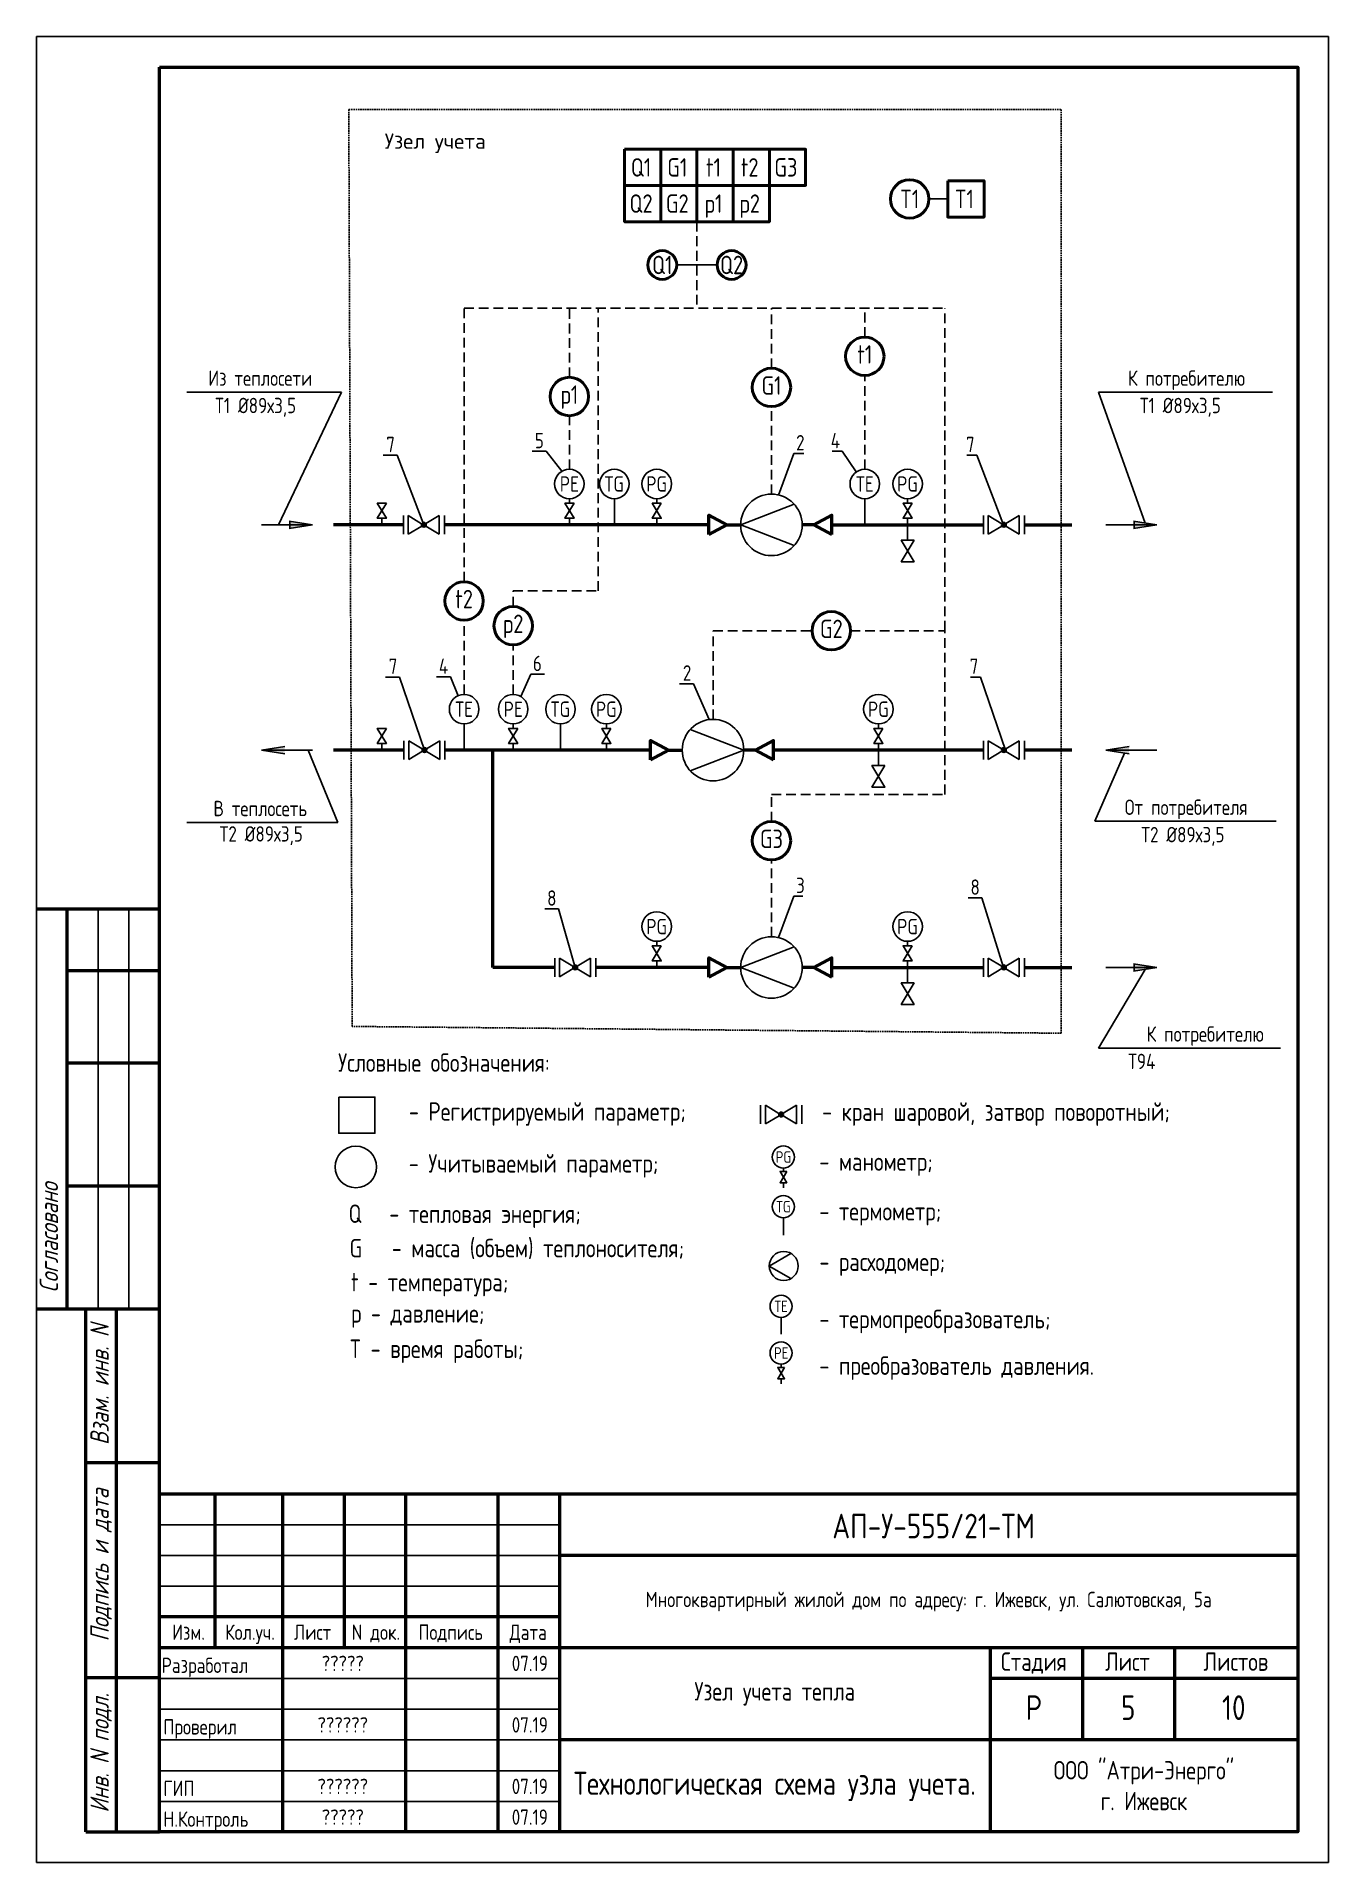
# Model space of a CAD drawing. Header units: millimetres. Extents: x -24312 to 142424, y -11214 to -5274.
# Drawn here: x 4489 to 8689, y -11212 to -5274 of the extents above; entities that cross this region are included whole.
import ezdxf
from ezdxf import colors
from ezdxf.entities.mleader import LeaderData, LeaderLine
from ezdxf.enums import TextEntityAlignment as Align
from ezdxf.math import Vec2, Vec3

# ---------------------------------------------------------------- set-up
doc = ezdxf.new("R2010")
doc.units = ezdxf.units.MM
doc.linetypes.add('DASHED', pattern=[0.75, 0.5, -0.25])
doc.linetypes.add('HIDDEN', pattern=[9.525, 6.35, -3.175])
doc.layers.get('0').update_dxf_attribs({"color": 250})
for name, color, linetype in [('1', 179, 'Continuous'), ('Текст', 250, 'Continuous'), ('Тонкая линия', 29, 'Continuous')]:
    doc.layers.add(name, color=color, linetype=linetype)
doc.styles.add('Ариал Н', font='', dxfattribs={"height": 60})
doc.styles.add('ГОСТ 2.304', font='')
doc.styles.add('ГостА', font='', dxfattribs={"height": 50})
doc.styles.add('ТеплоСнаб', font='isocpeur.ttf')
doc.styles.get('Ариал Н').set_extended_font_data('GOST type A')
doc.styles.get('ГОСТ 2.304').set_extended_font_data('GOST 2.304 type A')
doc.styles.get('ГостА').set_extended_font_data('GOST type A')

msp = doc.modelspace()

# ---------------------------------------------------------------- texts
for s, height, style, p in [('Узел учета', 50, 'ТеплоСнаб', (5785.823, -5613.911)), ('Q1', 60, 'ГостА', (6454.726, -5699.28)), ('G1', 60, 'ГостА', (6572.432, -5699.28)), ('t1', 60, 'ГостА', (6690.139, -5699.28)), ('t2', 60, 'ГостА', (6807.845, -5699.28)), ('G3', 60, 'ГостА', (6925.552, -5699.28)), ('Q2', 60, 'ГостА', (6454.726, -5816.987)), ('G2', 60, 'ГостА', (6572.432, -5816.987)), ('р1', 60, 'ГостА', (6690.139, -5816.987)), ('р2', 60, 'ГостА', (6807.845, -5816.987)), ('T1', 60, 'ГостА', (7328.005, -5801.877)), ('T1', 60, 'ГостА', (7505.793, -5801.877)), ('t1', 60, 'ГостА', (7182.051, -6307.415)), ('р1', 60, 'ГостА', (6221.653, -6438.257)), ('G1', 60, 'ГостА', (6878.634, -6408.698)), ('t2', 60, 'ГостА', (5879.419, -7103.265)), ('р2', 60, 'ГостА', (6038.97, -7183.751)), ('G2', 60, 'ГостА', (7073.251, -7200.14)), ('G3', 60, 'ГостА', (6878.634, -7883.037))]:
    msp.add_text(s, height=height, dxfattribs=dict(style=style)).set_placement(p, align=Align.MIDDLE_CENTER)
at = {"style": 'ГОСТ 2.304'}
for s, height, p in [('Из теплосети', 50, (5216.781, -6409.726)), ('К потребителю', 50, (8228.017, -6409.726)), ('Т1 %%C89х3,5', 50, (5201.566, -6498.75)), ('Т1 %%C89х3,5', 50, (8207.77, -6498.75)), ('В теплосеть', 50, (5216.781, -7809.41)), ('От потребителя', 50, (8226.797, -7805.276)), ('Т2 %%C89х3,5', 50, (5219.809, -7892.043)), ('Т2 %%C89х3,5', 50, (8216.095, -7894.301)), ('К потребителю', 50, (8288.715, -8542.841)), ('Т94', 50, (8082.467, -8631.866)), ('АП-У-555/21-ТМ', 80, (7405.725, -10157.945)), ('Изм.', 50, (4983.534, -10488.222)), ('Кол.уч.', 50, (5183.392, -10488.222)), ('N док.', 50, (5592.601, -10488.222)), ('Подпись', 50, (5835.889, -10488.222)), ('Дата', 50, (6087.753, -10488.222)), ('?????', 50, (5485.053, -10589.741)), ('07.19', 50, (6093.035, -10589.741)), ('Стадия', 60, (7731.449, -10588.919)), ('Лист', 60, (8035.998, -10588.919)), ('Листов', 60, (8388.349, -10588.919)), ('Р', 80, (7731.504, -10748.695)), ('10', 80, (8381.71, -10748.695)), ('??????', 50, (5485.053, -10789.741)), ('07.19', 50, (6093.035, -10789.741)), ('??????', 50, (5485.053, -10989.741)), ('07.19', 50, (6093.035, -10989.741)), ('?????', 50, (5485.053, -11089.741)), ('07.19', 50, (6093.035, -11089.741))]:
    msp.add_text(s, height=height, dxfattribs=at).set_placement(p, align=Align.CENTER)
for s, height, style, p in [('Условные обозначения:', 60, 'Ариал Н', (5469.982, -8640.743)), ('- Регистрируемый параметр;', 60, 'Ариал Н', (5699.78, -8799.683)), (' - кран шаровой, затвор поворотный;', 60, 'Ариал Н', (7012.215, -8800.337)), ('- Учитываемый параметр;', 60, 'Ариал Н', (5699.396, -8968.467)), (' - манометр;', 60, 'Ариал Н', (7003.429, -8962.651)), ('Q', 60, 'Ариал Н', (5503.793, -9132.177)), (' - термометр;', 60, 'Ариал Н', (7003.429, -9124.123)), (' - тепловая энергия;', 60, 'Ариал Н', (5605.142, -9132.408)), ('G', 60, 'Ариал Н', (5506.929, -9244.329)), (' - масса (объем) теплоносителя;', 60, 'Ариал Н', (5613.39, -9244.046)), (' - расходомер;', 60, 'Ариал Н', (7003.429, -9288.391)), ('t - температура;', 60, 'Ариал Н', (5511.835, -9354.658)), ('р - давление;', 60, 'Ариал Н', (5511.835, -9456.402)), (' - термопреобразователь;', 60, 'Ариал Н', (7003.429, -9474.657)), ('T - время работы;', 60, 'Ариал Н', (5506.585, -9571.501)), (' - преобразователь давления.', 60, 'Ариал Н', (7003.429, -9626.418)), ('Разработал', 50, 'ГОСТ 2.304', (4896.259, -10596.039)), ('Проверил', 50, 'ГОСТ 2.304', (4901.754, -10796.039)), ('ГИП', 50, 'ГОСТ 2.304', (4901.754, -10996.039)), ('Н.Контроль', 50, 'ГОСТ 2.304', (4901.754, -11096.039))]:
    msp.add_text(s, height=height, dxfattribs=dict(style=style)).set_placement(p)
at = {"style": 'ГОСТ 2.304', "oblique": 15}
for s, p in [('Согласовано', (4559.579, -9180.159)), ('Взам. инв. N', (4724.385, -9658.535)), ('Подпись и дата', (4724.385, -10244.966)), ('Инв. N подл.', (4724.385, -10856.126))]:
    msp.add_text(s, height=60, rotation=90, dxfattribs=at).set_placement(p, align=Align.CENTER)
at = {"lineweight": 53, "ltscale": 0.3, "style": 'ГОСТ 2.304'}
for s, height, p in [('Лист', 50, (5386.933, -10488.222)), ('5', 80, (8038.417, -10748.695))]:
    msp.add_text(s, height=height, dxfattribs=at).set_placement(p, align=Align.CENTER)
at = {"attachment_point": 5}
for s, insert, char_height, style in [('{\\C0;Q1}', (6523.639, -6016.61), 60, 'Ариал Н'), ('{\\C0;Q2}', (6749.034, -6016.61), 60, 'Ариал Н'), ('ТG', (6367.5, -6728.884), 50, 'ГОСТ 2.304'), ('PG', (6505.35, -6728.884), 50, 'ГОСТ 2.304'), ('PG', (7320.968, -6728.884), 50, 'ГОСТ 2.304'), ('ТG', (6192.389, -7461.418), 50, 'ГОСТ 2.304'), ('PG', (6341.621, -7461.418), 50, 'ГОСТ 2.304'), ('PG', (7225.996, -7461.418), 50, 'ГОСТ 2.304'), ('PG', (6505.35, -8168.396), 50, 'ГОСТ 2.304'), ('PG', (7320.968, -8168.396), 50, 'ГОСТ 2.304'), ('РG', (6917.678, -8917.851), 37.5, 'ГОСТ 2.304'), ('ТG', (6917.678, -9079.323), 37.5, 'ГОСТ 2.304')]:
    msp.add_mtext(s, dxfattribs=dict(at, insert=insert, char_height=char_height, style=style))
at = {"attachment_point": 5, "style": 'ГОСТ 2.304'}
for s, insert, char_height, width in [('{\\Q0;PЕ}', (6221.996, -6728.884), 50, 45), ('{\\Q0;ТЕ}', (7182.394, -6728.884), 50, 45), ('{\\Q0;ТЕ}', (5879.761, -7461.418), 50, 45), ('{\\Q0;PЕ}', (6039.312, -7461.418), 50, 45), ('{\\Q0;ТЕ}', (6910.242, -9403.513), 37.5, 33.75), ('{\\Q0;РЕ}', (6910.242, -9555.274), 37.5, 33.75), ('Узел учета тепла', (6889.41, -10663.68), 60, 1400), ('Технологическая схема узла учета.', (6889.41, -10964.825), 75, 1400), ('\\pxsm1;ООО "Атри-Энерго"\\Pг. Ижевск', (8089.41, -10962.195), 60, 1000)]:
    msp.add_mtext(s, dxfattribs=dict(at, insert=insert, char_height=char_height, width=width))
at = {"insert": (7389.41, -10363.68), "char_height": 50, "width": 2376.2498, "attachment_point": 5, "line_spacing_factor": 0.9, "style": 'ГОСТ 2.304'}
msp.add_mtext('\\pxqc;{\\C0;Многоквартирный жилой дом по адресу: г. Ижевск, ул. Салютовская, 5а}', dxfattribs=at)

# ---------------------------------------------------------------- blocks, each defined once
blk = doc.blocks.new('_None')

# ---------------------------------------------------------------- hatches: boundary and pattern name
h = msp.add_hatch(color=256)
h.dxf.hatch_style = 1
h.paths.add_polyline_path([(5756.227, -6861.623, 1), (5740.624, -6861.623, 1)])
h = msp.add_hatch(color=256)
h.dxf.hatch_style = 1
h.paths.add_polyline_path([(7626.495, -6861.623, 1), (7642.099, -6861.623, 1)])
h = msp.add_hatch(color=256)
h.dxf.hatch_style = 1
h.paths.add_polyline_path([(5742.565, -7594.157, 1), (5758.168, -7594.157, 1)])
h = msp.add_hatch(color=256)
h.dxf.hatch_style = 1
h.paths.add_polyline_path([(7626.495, -7594.157, 1), (7642.099, -7594.157, 1)])
h = msp.add_hatch(color=256)
h.dxf.hatch_style = 1
h.paths.add_polyline_path([(6248.184, -8301.135, 1), (6232.581, -8301.135, 1)])
h = msp.add_hatch(color=256)
h.dxf.hatch_style = 1
h.paths.add_polyline_path([(7626.495, -8301.135, 1), (7642.099, -8301.135, 1)])
h = msp.add_hatch(color=256)
h.dxf.hatch_style = 1
h.paths.add_polyline_path([(6902.14, -8779.458, 1), (6917.743, -8779.458, 1)])
at = {"layer": 'Текст'}
h = msp.add_hatch(color=256, dxfattribs=at)
h.paths.add_polyline_path([(5310.98, -6873.988), (5386.59, -6861.976), (5310.98, -6861.976)])
h.paths.add_polyline_path([(5310.98, -6861.976), (5386.59, -6861.976), (5310.98, -6849.964)])
h = msp.add_hatch(color=256, dxfattribs=at)
h.paths.add_polyline_path([(8055.759, -6873.988), (8131.369, -6861.976), (8055.759, -6861.976)])
h.paths.add_polyline_path([(8055.759, -6861.976), (8131.369, -6861.976), (8055.759, -6849.964)])
h = msp.add_hatch(color=256, dxfattribs=at)
h.paths.add_polyline_path([(5296.528, -7582.498), (5220.918, -7594.51), (5296.528, -7594.51)])
h.paths.add_polyline_path([(5296.528, -7594.51), (5220.918, -7594.51), (5296.528, -7606.522)])
h = msp.add_hatch(color=256, dxfattribs=at)
h.paths.add_polyline_path([(8041.308, -7582.498), (7965.698, -7594.51), (8041.308, -7594.51)])
h.paths.add_polyline_path([(8041.308, -7594.51), (7965.698, -7594.51), (8041.308, -7606.522)])
h = msp.add_hatch(color=256, dxfattribs=at)
h.paths.add_polyline_path([(8055.759, -8313.5), (8131.369, -8301.488), (8055.759, -8301.488)])
h.paths.add_polyline_path([(8055.759, -8301.488), (8131.369, -8301.488), (8055.759, -8289.475)])

# ---------------------------------------------------------------- linework, layer by layer
for p, q in [((7451.991, -5801.877), (7390.505, -5801.877)), ((5480.885, -6430.554), (4977.761, -6430.554)), ((8507.574, -6430.554), (7942.058, -6430.554)), ((6221.996, -6776.884), (6221.996, -6791.436)), ((6367.843, -6776.811), (6367.843, -6861.976)), ((6505.692, -6776.811), (6505.692, -6791.363)), ((6778.634, -6861.976), (6952.552, -6794.626)), ((7182.051, -6776.811), (7182.051, -6861.976)), ((7321.311, -6776.811), (7321.311, -6791.363)), ((5611.899, -6840.363), (5611.899, -6861.976)), ((5682.001, -6892.173), (5682.001, -6831.779)), ((5697.51, -6831.779), (5741.445, -6858.14)), ((5697.51, -6892.173), (5697.51, -6831.779)), ((5741.736, -6865.637), (5697.51, -6892.173)), ((5754.784, -6866.144), (5798.166, -6892.173)), ((5798.166, -6831.779), (5755.116, -6857.61)), ((5798.166, -6831.779), (5798.166, -6892.173)), ((5815.303, -6892.173), (5815.303, -6831.779)), ((6221.996, -6840.436), (6221.996, -6862.049)), ((6505.692, -6840.363), (6505.692, -6861.976)), ((6778.634, -6861.976), (6952.552, -6929.327)), ((7321.311, -6840.363), (7321.311, -6861.976)), ((7321.311, -6861.976), (7321.311, -6912.137)), ((7567.872, -6892.173), (7567.872, -6831.779)), ((7583.381, -6831.779), (7627.316, -6858.14)), ((7583.381, -6892.173), (7583.381, -6831.779)), ((7627.607, -6865.637), (7583.381, -6892.173)), ((7640.656, -6866.144), (7684.038, -6892.173)), ((7684.038, -6831.779), (7640.987, -6857.61)), ((7684.038, -6831.779), (7684.038, -6892.173)), ((7701.175, -6892.173), (7701.175, -6831.779)), ((5879.419, -7509.345), (5879.419, -7594.51)), ((6038.97, -7509.345), (6038.97, -7523.897)), ((6192.731, -7509.345), (6192.731, -7594.51)), ((6341.963, -7509.345), (6341.963, -7523.897)), ((6788.69, -7594.51), (6614.772, -7527.159)), ((7226.338, -7509.345), (7226.338, -7523.897)), ((5611.899, -7572.897), (5611.899, -7594.51)), ((5683.942, -7624.707), (5683.942, -7564.313)), ((5699.451, -7564.313), (5743.386, -7590.674)), ((5699.451, -7624.707), (5699.451, -7564.313)), ((5743.677, -7598.171), (5699.451, -7624.707)), ((5756.725, -7598.678), (5800.107, -7624.707)), ((5800.107, -7564.313), (5757.057, -7590.143)), ((5800.107, -7564.313), (5800.107, -7624.707)), ((5817.244, -7624.707), (5817.244, -7564.313)), ((6038.97, -7572.897), (6038.97, -7594.51)), ((6341.963, -7572.897), (6341.963, -7594.51)), ((6788.69, -7594.51), (6614.772, -7661.861)), ((7226.338, -7572.897), (7226.338, -7594.51)), ((7226.338, -7594.51), (7226.338, -7644.671)), ((7567.872, -7624.707), (7567.872, -7564.313)), ((7583.381, -7564.313), (7627.316, -7590.674)), ((7583.381, -7624.707), (7583.381, -7564.313)), ((7627.607, -7598.171), (7583.381, -7624.707)), ((7640.656, -7598.678), (7684.038, -7624.707)), ((7684.038, -7564.313), (7640.987, -7590.143)), ((7684.038, -7564.313), (7684.038, -7624.707)), ((7701.175, -7624.707), (7701.175, -7564.313)), ((5468.522, -7830.238), (4977.761, -7830.238)), ((8519.686, -7826.104), (7929.664, -7826.104)), ((4689.41, -9412.195), (4689.41, -8112.195)), ((4789.41, -9412.195), (4789.41, -8112.195)), ((6505.692, -8216.323), (6505.692, -8230.875)), ((6778.634, -8301.488), (6952.552, -8234.137)), ((7321.311, -8216.323), (7321.311, -8230.875)), ((6173.958, -8331.685), (6173.958, -8271.291)), ((6189.467, -8271.291), (6233.402, -8297.652)), ((6189.467, -8331.685), (6189.467, -8271.291)), ((6233.693, -8305.149), (6189.467, -8331.685)), ((6246.741, -8305.655), (6290.123, -8331.685)), ((6290.123, -8271.291), (6247.072, -8297.121)), ((6290.123, -8271.291), (6290.123, -8331.685)), ((6307.26, -8331.685), (6307.26, -8271.291)), ((6505.692, -8279.875), (6505.692, -8301.488)), ((6778.634, -8301.488), (6952.552, -8368.839)), ((7321.311, -8279.875), (7321.311, -8301.488)), ((7321.311, -8301.488), (7321.311, -8351.649)), ((7567.872, -8331.685), (7567.872, -8271.291)), ((7583.381, -8271.291), (7627.316, -8297.652)), ((7583.381, -8331.685), (7583.381, -8271.291)), ((7627.607, -8305.149), (7583.381, -8331.685)), ((7640.656, -8305.655), (7684.038, -8331.685)), ((7684.038, -8271.291), (7640.987, -8297.121)), ((7684.038, -8271.291), (7684.038, -8331.685)), ((7701.175, -8331.685), (7701.175, -8271.291)), ((8533.682, -8563.669), (7942.058, -8563.669)), ((6843.517, -8810.008), (6843.517, -8749.614)), ((6859.026, -8749.614), (6902.961, -8775.975)), ((6859.026, -8810.008), (6859.026, -8749.614)), ((6903.252, -8783.472), (6859.026, -8810.008)), ((6916.3, -8783.979), (6959.683, -8810.008)), ((6959.683, -8749.614), (6916.632, -8775.444)), ((6959.683, -8749.614), (6959.683, -8810.008)), ((6976.82, -8810.008), (6976.82, -8749.614)), ((6917.421, -8953.796), (6917.421, -8964.71)), ((6917.421, -9001.46), (6917.421, -9017.67)), ((6917.421, -9115.269), (6917.421, -9172.536)), ((6871.358, -9272.284), (6942.119, -9231.43)), ((6942.119, -9313.138), (6871.358, -9272.284)), ((6909.985, -9439.459), (6909.985, -9494.451)), ((6909.985, -9591.219), (6909.985, -9602.133)), ((6909.985, -9638.883), (6909.985, -9655.093))]:
    msp.add_line(p, q)
at = {"linetype": 'HIDDEN', "ltscale": 5}
for p, q in [((5879.419, -6157.379), (7441.761, -6157.379)), ((6221.653, -6381.934), (6221.653, -6157.379)), ((7182.051, -6251.092), (7182.051, -6157.379)), ((7441.761, -7206.317), (7441.761, -6157.379)), ((7182.051, -6680.811), (7182.051, -6376.092)), ((6221.653, -6680.811), (6221.653, -6506.934)), ((6688.69, -7494.51), (6688.69, -7206.317)), ((6688.69, -7206.317), (7010.751, -7206.317)), ((7135.751, -7206.317), (7441.761, -7206.317))]:
    msp.add_line(p, q, dxfattribs=at)
at = {"lineweight": 53, "ltscale": 0.3}
for p, q in [((6733.573, -6861.976), (6778.634, -6861.976)), ((7016.445, -6861.976), (6978.634, -6861.976)), ((6543.628, -7594.51), (6588.69, -7594.51)), ((6826.5, -7594.51), (6788.69, -7594.51)), ((4889.41, -8112.195), (4489.41, -8112.195)), ((4589.41, -9412.195), (4589.41, -8112.195)), ((4889.41, -8312.195), (4589.41, -8312.195)), ((6733.573, -8301.488), (6778.634, -8301.488)), ((7016.445, -8301.488), (6978.634, -8301.488)), ((4889.41, -8612.195), (4589.41, -8612.195)), ((4889.41, -9012.195), (4589.41, -9012.195)), ((4889.41, -9412.195), (4489.41, -9412.195)), ((4649.41, -11112.195), (4649.41, -9412.195)), ((4749.41, -11112.195), (4749.41, -9412.195)), ((4889.41, -9912.195), (4649.41, -9912.195)), ((5069.507, -10013.68), (5069.507, -10513.68)), ((5289.41, -10013.68), (5289.41, -11113.68)), ((5489.41, -10013.68), (5489.41, -10513.68)), ((5689.41, -10013.68), (5689.41, -11112.195)), ((5989.41, -10013.68), (5989.41, -11113.68)), ((6189.41, -10013.68), (6189.41, -11113.68)), ((8589.41, -10213.68), (6189.41, -10213.68)), ((6189.41, -10413.68), (4889.41, -10413.68)), ((8589.41, -10513.68), (4889.41, -10513.68)), ((7589.41, -10513.68), (7589.41, -11113.68)), ((7889.41, -10513.68), (7889.41, -10813.68)), ((8189.41, -10513.68), (8189.41, -10813.68)), ((4889.41, -10612.195), (4649.41, -10612.195)), ((8589.41, -10613.68), (7589.41, -10613.68)), ((8589.41, -10813.68), (6189.41, -10813.68)), ((4649.41, -11112.195), (4889.41, -11112.195))]:
    msp.add_line(p, q, dxfattribs=at)
for points in [[(4489.41, -5273.68), (8689.41, -5273.68), (8689.41, -11212.195), (4489.41, -11212.195)], [(5471.701, -8722.939), (5589.408, -8722.939), (5589.408, -8840.645), (5471.701, -8840.645)]]:
    msp.add_lwpolyline(points, close=True)
for points in [[(4889.41, -5373.68), (8589.41, -5373.68), (8589.41, -11112.195), (4889.41, -11112.195)], [(4889.41, -10013.68), (8589.41, -10013.68), (8589.41, -11112.195), (4889.41, -11112.195)], [(4889.41, -10013.68), (8589.41, -10013.68), (8589.41, -11112.195), (4889.41, -11112.195)], [(4889.41, -10013.68), (8589.41, -10013.68), (8589.41, -11112.195), (4889.41, -11112.195)]]:
    msp.add_lwpolyline(points, close=True, dxfattribs=at)
at = {"linetype": 'DASHED', "ltscale": 10}
msp.add_lwpolyline([(5504.517, -5510.794), (7820.125, -5510.786), (7820.549, -8515.217), (5515.553, -8493.139)], close=True, dxfattribs=at)
at = {"lineweight": 50, "ltscale": 0.3}
for points in [[(6400.924, -5640.427), (6518.63, -5640.427), (6518.63, -5758.134), (6400.924, -5758.134)], [(6518.63, -5640.427), (6636.337, -5640.427), (6636.337, -5758.134), (6518.63, -5758.134)], [(6636.337, -5640.427), (6754.043, -5640.427), (6754.043, -5758.134), (6636.337, -5758.134)], [(6754.043, -5640.427), (6871.75, -5640.427), (6871.75, -5758.134), (6754.043, -5758.134)], [(6871.75, -5640.427), (6989.456, -5640.427), (6989.456, -5758.134), (6871.75, -5758.134)], [(6400.924, -5758.134), (6518.63, -5758.134), (6518.63, -5875.84), (6400.924, -5875.84)], [(6518.63, -5758.134), (6636.337, -5758.134), (6636.337, -5875.84), (6518.63, -5875.84)], [(6636.337, -5758.134), (6754.043, -5758.134), (6754.043, -5875.84), (6636.337, -5875.84)], [(6754.043, -5758.134), (6871.75, -5758.134), (6871.75, -5875.84), (6754.043, -5875.84)], [(7451.991, -5743.024), (7569.698, -5743.024), (7569.698, -5860.73), (7451.991, -5860.73)]]:
    msp.add_lwpolyline(points, close=True, dxfattribs=at)
at = {"linetype": 'HIDDEN', "ltscale": 5}
for points in [[(6636.337, -5875.84), (6636.337, -6157.379)], [(5879.419, -7046.942), (5879.419, -6157.379)], [(6038.97, -7127.429), (6038.97, -7076.612), (6315.128, -7076.612), (6315.128, -6157.379)], [(6878.634, -6352.376), (6878.634, -6157.379)], [(6878.634, -6761.976), (6878.634, -6477.376)], [(5879.419, -7413.345), (5879.419, -7171.942)], [(6878.634, -7738.423), (7441.761, -7738.423), (7441.761, -7206.317)], [(6038.97, -7413.345), (6038.97, -7252.429)], [(6878.634, -7826.714), (6878.634, -7738.423)], [(6878.634, -8201.488), (6878.634, -7951.714)]]:
    msp.add_lwpolyline(points, dxfattribs=at)
at = {"ltscale": 0.3}
for points in [[(6570.456, -6016.61), (6636.337, -6016.61)], [(6702.217, -6016.61), (6636.337, -6016.61)]]:
    msp.add_lwpolyline(points, dxfattribs=at)
for points in [[(5626.599, -6791.363), (5597.199, -6791.363), (5626.599, -6840.363), (5597.199, -6840.363), (5626.599, -6791.363)], [(6236.696, -6791.436), (6207.296, -6791.436), (6236.696, -6840.436), (6207.296, -6840.436), (6236.696, -6791.436)], [(6520.392, -6791.363), (6490.992, -6791.363), (6520.392, -6840.363), (6490.992, -6840.363), (6520.392, -6791.363)], [(7336.011, -6791.363), (7306.611, -6791.363), (7336.011, -6840.363), (7306.611, -6840.363), (7336.011, -6791.363)], [(7342.311, -6912.137), (7300.311, -6912.137), (7342.311, -6982.137), (7300.311, -6982.137), (7342.311, -6912.137)], [(5626.599, -7523.897), (5597.199, -7523.897), (5626.599, -7572.897), (5597.199, -7572.897), (5626.599, -7523.897)], [(6053.67, -7523.897), (6024.27, -7523.897), (6053.67, -7572.897), (6024.27, -7572.897), (6053.67, -7523.897)], [(6356.663, -7523.897), (6327.263, -7523.897), (6356.663, -7572.897), (6327.263, -7572.897), (6356.663, -7523.897)], [(7241.038, -7523.897), (7211.638, -7523.897), (7241.038, -7572.897), (7211.638, -7572.897), (7241.038, -7523.897)], [(7247.338, -7644.671), (7205.338, -7644.671), (7247.338, -7714.671), (7205.338, -7714.671), (7247.338, -7644.671)], [(6520.392, -8230.875), (6490.992, -8230.875), (6520.392, -8279.875), (6490.992, -8279.875), (6520.392, -8230.875)], [(7336.011, -8230.875), (7306.611, -8230.875), (7336.011, -8279.875), (7306.611, -8279.875), (7336.011, -8230.875)], [(7342.311, -8351.649), (7300.311, -8351.649), (7342.311, -8421.649), (7300.311, -8421.649), (7342.311, -8351.649)], [(6928.446, -8964.71), (6906.396, -8964.71), (6928.446, -9001.46), (6906.396, -9001.46), (6928.446, -8964.71)], [(6921.01, -9602.133), (6898.96, -9602.133), (6921.01, -9638.883), (6898.96, -9638.883), (6921.01, -9602.133)]]:
    msp.add_lwpolyline(points)
at = {"lineweight": 53, "ltscale": 0.3}
for points in [[(5682.001, -6861.976), (5454.826, -6861.976)], [(6675.269, -6861.976), (5815.303, -6861.976)], [(6675.269, -6893.422), (6675.269, -6830.53), (6733.573, -6861.976), (6675.269, -6893.422)], [(7074.749, -6893.422), (7074.749, -6830.53), (7016.445, -6861.976), (7074.749, -6893.422)], [(7074.749, -6861.976), (7567.872, -6861.976)], [(7701.175, -6861.976), (7855.652, -6861.976)], [(5683.942, -7594.51), (5454.826, -7594.51)], [(6485.324, -7594.51), (5817.244, -7594.51)], [(5972.941, -8301.488), (5972.941, -7594.51)], [(6485.324, -7625.955), (6485.324, -7563.064), (6543.628, -7594.51), (6485.324, -7625.955)], [(6884.804, -7625.955), (6884.804, -7563.064), (6826.5, -7594.51), (6884.804, -7625.955)], [(7567.872, -7594.51), (6884.804, -7594.51)], [(7855.652, -7594.51), (7701.175, -7594.51)], [(6173.958, -8301.488), (5972.941, -8301.488)], [(6675.269, -8301.488), (6307.26, -8301.488)], [(6675.269, -8332.933), (6675.269, -8270.042), (6733.573, -8301.488), (6675.269, -8332.933)], [(7074.749, -8332.933), (7074.749, -8270.042), (7016.445, -8301.488), (7074.749, -8332.933)], [(7074.749, -8301.488), (7567.872, -8301.488)], [(7701.175, -8301.488), (7855.652, -8301.488)]]:
    msp.add_lwpolyline(points, dxfattribs=at)
at = {"lineweight": 50, "ltscale": 0.3}
for centre, radius in [((7328.005, -5801.877), 62.5), ((6523.639, -6016.61), 46.817), ((6749.034, -6016.61), 46.817), ((7182.051, -6313.592), 62.5), ((6878.634, -6414.876), 62.5), ((6221.653, -6444.434), 62.5), ((5879.419, -7109.442), 62.5), ((6038.97, -7189.929), 62.5), ((7073.251, -7206.317), 62.5), ((6878.634, -7889.214), 62.5)]:
    msp.add_circle(centre, radius, dxfattribs=at)
for centre, radius in [((6221.653, -6728.811), 48), ((6367.843, -6728.811), 48), ((6505.692, -6728.811), 48), ((7182.051, -6728.811), 48), ((7321.311, -6728.811), 48), ((6878.634, -6861.976), 100), ((5748.426, -6861.623), 7.802), ((7634.297, -6861.623), 7.802), ((5879.419, -7461.345), 48), ((6038.97, -7461.345), 48), ((6192.731, -7461.345), 48), ((6341.963, -7461.345), 48), ((7226.338, -7461.345), 48), ((6688.69, -7594.51), 100), ((5750.367, -7594.157), 7.802), ((7634.297, -7594.157), 7.802), ((6505.692, -8168.323), 48), ((7321.311, -8168.323), 48), ((6878.634, -8301.488), 100), ((6240.382, -8301.135), 7.802), ((7634.297, -8301.135), 7.802), ((6909.942, -8779.458), 7.802), ((5527.406, -8950.215), 67.589), ((6917.421, -8917.796), 36), ((6917.421, -9079.269), 36), ((6918.532, -9272.284), 47.174), ((6909.985, -9403.459), 36), ((6909.985, -9555.219), 36)]:
    msp.add_circle(centre, radius)
at = {"layer": '1'}
for points in [[(7942.058, -6430.554), (8093.564, -6855.97)], [(5468.522, -7830.238), (5372.086, -7594.51)], [(7929.664, -7826.104), (8026.811, -7604.219)], [(7942.058, -8563.669), (8093.564, -8307.494)]]:
    msp.add_lwpolyline(points, dxfattribs=at)
at = {"layer": 'Текст'}
for p, q in [((5480.885, -6430.554), (5275.758, -6861.976)), ((5220.918, -6861.976), (5386.59, -6861.976)), ((5386.59, -6861.976), (5310.98, -6849.964)), ((5386.59, -6861.976), (5310.98, -6873.988)), ((5312.983, -6849.964), (5312.983, -6873.988)), ((7965.698, -6861.976), (8131.369, -6861.976)), ((8131.369, -6861.976), (8055.759, -6849.964)), ((8131.369, -6861.976), (8055.759, -6873.988)), ((8057.763, -6849.964), (8057.763, -6873.988)), ((5220.918, -7594.51), (5296.528, -7582.498)), ((5386.59, -7594.51), (5220.918, -7594.51)), ((5220.918, -7594.51), (5296.528, -7606.522)), ((7965.698, -7594.51), (8041.308, -7582.498)), ((8131.369, -7594.51), (7965.698, -7594.51)), ((7965.698, -7594.51), (8041.308, -7606.522)), ((7965.698, -8301.488), (8131.369, -8301.488)), ((8131.369, -8301.488), (8055.759, -8289.475)), ((8131.369, -8301.488), (8055.759, -8313.5)), ((8057.763, -8289.475), (8057.763, -8313.5))]:
    msp.add_line(p, q, dxfattribs=at)
at = {"layer": 'Тонкая линия'}
for p, q in [((6189.41, -10113.68), (4889.41, -10113.68)), ((6189.41, -10213.68), (4889.41, -10213.68)), ((6189.41, -10313.68), (4889.41, -10313.68)), ((6189.41, -10613.68), (4889.41, -10613.68)), ((6189.41, -10713.68), (4889.41, -10713.68)), ((6189.41, -10813.68), (4889.41, -10813.68)), ((6189.41, -10913.68), (4889.41, -10913.68)), ((6189.41, -11013.68), (4889.41, -11013.68))]:
    msp.add_line(p, q, dxfattribs=at)

msp.set_redraw_order([(e.dxf.handle, doc.entitydb.next_handle()) for e in msp.query("TEXT MTEXT ATTDEF DIMENSION ARC_DIMENSION")])  # texts and dimensions are drawn at this point

# ---------------------------------------------------------------- leaders
at = {"ltscale": 20}
ml = msp.add_multileader_mtext('Standard', dxfattribs=at)
ml.set_content('7', color=256, style='ГОСТ 2.304')
ml.set_leader_properties(color=256, linetype='ByLayer', lineweight=-1)
ml.set_arrow_properties(name='NONE')
ml.build(insert=Vec2(0, 0))
ml.multileader.update_dxf_attribs({"text_left_attachment_type": 6, "text_right_attachment_type": 6, "dogleg_length": 5, "arrow_head_size": 0.18})
ctx = ml.context
ctx.base_point, ctx.char_height, ctx.arrow_head_size, ctx.plane_origin = Vec3(5627.458, -6635.544), 50, 0.18, Vec3(5686.618, -6934.973)
ctx.left_attachment, ctx.right_attachment, ctx.text_align_type = 6, 6, 2
notes = []
notes.append((ctx, [(1, (1, 1, 0), (5661.529, -6635.544), (-1, 0), 5, [(0, [(5748.426, -6861.623)], 0, [])])]))
ctx.mtext.insert, ctx.mtext.alignment, ctx.mtext.flow_direction = Vec3(5654.529, -6575.544), 3, 5
ml = msp.add_multileader_mtext('Standard', dxfattribs=at)
ml.set_content('5', color=256, style='ГОСТ 2.304')
ml.set_leader_properties(color=256, linetype='ByLayer', lineweight=-1)
ml.set_arrow_properties(name='NONE')
ml.build(insert=Vec2(0, 0))
ml.multileader.update_dxf_attribs({"text_left_attachment_type": 6, "text_right_attachment_type": 6, "dogleg_length": 5, "arrow_head_size": 0.18})
ctx = ml.context
ctx.base_point, ctx.char_height, ctx.arrow_head_size, ctx.plane_origin = Vec3(6115.315, -6622.743), 50, 0.18, Vec3(6208.757, -6920.996)
ctx.left_attachment, ctx.right_attachment, ctx.text_align_type = 6, 6, 2
notes.append((ctx, [(1, (1, 1, 0), (6145.744, -6622.743), (-1, 0), 5, [(0, [(6197.638, -6687.251)], 0, [])])]))
ctx.mtext.insert, ctx.mtext.alignment, ctx.mtext.flow_direction = Vec3(6138.744, -6562.743), 3, 5
ml = msp.add_multileader_mtext('Standard', dxfattribs=at)
ml.set_content('2', color=256, style='ГОСТ 2.304')
ml.set_leader_properties(color=256, linetype='ByLayer', lineweight=-1)
ml.set_arrow_properties(name='NONE')
ml.build(insert=Vec2(0, 0))
ml.multileader.update_dxf_attribs({"text_left_attachment_type": 6, "text_right_attachment_type": 6, "dogleg_length": 5, "arrow_head_size": 0.18})
ctx = ml.context
ctx.base_point, ctx.char_height, ctx.arrow_head_size, ctx.plane_origin = Vec3(6956.668, -6629.748), 50, 0.18, Vec3(6800.696, -6931.236)
ctx.left_attachment, ctx.right_attachment = 6, 6
notes.append((ctx, [(0, (1, 1, 0), (6951.668, -6629.748), (1, 0), 5, [(0, [(6901.748, -6764.812)], 0, [])])]))
ctx.mtext.insert, ctx.mtext.width, ctx.mtext.flow_direction = Vec3(6958.668, -6569.748), 25, 5
ml = msp.add_multileader_mtext('Standard', dxfattribs=at)
ml.set_content('4', color=256, style='ГОСТ 2.304')
ml.set_leader_properties(color=256, linetype='ByLayer', lineweight=-1)
ml.set_arrow_properties(name='NONE')
ml.build(insert=Vec2(0, 0))
ml.multileader.update_dxf_attribs({"text_left_attachment_type": 6, "text_right_attachment_type": 6, "dogleg_length": 5, "arrow_head_size": 0.18})
ctx = ml.context
ctx.base_point, ctx.char_height, ctx.arrow_head_size, ctx.plane_origin = Vec3(7074.497, -6622.743), 50, 0.18, Vec3(7072.811, -7016.823)
ctx.left_attachment, ctx.right_attachment, ctx.text_align_type = 6, 6, 2
notes.append((ctx, [(0, (1, 1, 0), (7108.532, -6622.743), (-1, 0), 5, [(0, [(7154.504, -6689.503)], 0, [])])]))
ctx.mtext.insert, ctx.mtext.rotation, ctx.mtext.width, ctx.mtext.alignment, ctx.mtext.flow_direction = Vec3(7101.532, -6562.743), 6.28318531, 25, 3, 5
ml = msp.add_multileader_mtext('Standard', dxfattribs=at)
ml.set_content('7', color=256, style='ГОСТ 2.304')
ml.set_leader_properties(color=256, linetype='ByLayer', lineweight=-1)
ml.set_arrow_properties(name='NONE')
ml.build(insert=Vec2(0, 0))
ml.multileader.update_dxf_attribs({"text_left_attachment_type": 6, "text_right_attachment_type": 6, "dogleg_length": 5, "arrow_head_size": 0.18})
ctx = ml.context
ctx.base_point, ctx.char_height, ctx.arrow_head_size, ctx.plane_origin = Vec3(7512.111, -6635.544), 50, 0.18, Vec3(7571.271, -6934.973)
ctx.left_attachment, ctx.right_attachment, ctx.text_align_type = 6, 6, 2
notes.append((ctx, [(1, (1, 1, 0), (7546.182, -6635.544), (-1, 0), 5, [(0, [(7633.079, -6861.623)], 0, [])])]))
ctx.mtext.insert, ctx.mtext.width, ctx.mtext.alignment, ctx.mtext.flow_direction = Vec3(7539.182, -6575.544), 25, 3, 5
ml = msp.add_multileader_mtext('Standard', dxfattribs=at)
ml.set_content('7', color=256, style='ГОСТ 2.304')
ml.set_leader_properties(color=256, linetype='ByLayer', lineweight=-1)
ml.set_arrow_properties(name='NONE')
ml.build(insert=Vec2(0, 0))
ml.multileader.update_dxf_attribs({"text_left_attachment_type": 6, "text_right_attachment_type": 6, "dogleg_length": 5, "arrow_head_size": 0.18})
ctx = ml.context
ctx.base_point, ctx.char_height, ctx.arrow_head_size, ctx.plane_origin = Vec3(5635.337, -7356.769), 50, 0.18, Vec3(5688.559, -7667.506)
ctx.left_attachment, ctx.right_attachment, ctx.text_align_type = 6, 6, 2
notes.append((ctx, [(1, (1, 1, 0), (5669.409, -7356.769), (-1, 0), 5, [(0, [(5750.367, -7594.157)], 0, [])])]))
ctx.mtext.insert, ctx.mtext.alignment, ctx.mtext.flow_direction = Vec3(5662.409, -7296.769), 3, 5
ml = msp.add_multileader_mtext('Standard', dxfattribs=at)
ml.set_content('4', color=256, style='ГОСТ 2.304')
ml.set_leader_properties(color=256, linetype='ByLayer', lineweight=-1)
ml.set_arrow_properties(name='NONE')
ml.build(insert=Vec2(0, 0))
ml.multileader.update_dxf_attribs({"text_left_attachment_type": 6, "text_right_attachment_type": 6, "dogleg_length": 5, "arrow_head_size": 0.18})
ctx = ml.context
ctx.base_point, ctx.char_height, ctx.arrow_head_size, ctx.plane_origin = Vec3(5800.632, -7356.514), 50, 0.18, Vec3(5853.994, -7752.759)
ctx.left_attachment, ctx.right_attachment, ctx.text_align_type = 6, 6, 2
notes.append((ctx, [(1, (1, 1, 0), (5834.668, -7356.514), (-1, 0), 5, [(0, [(5859.997, -7417.45)], 0, [])])]))
ctx.mtext.insert, ctx.mtext.alignment, ctx.mtext.flow_direction = Vec3(5827.668, -7296.514), 3, 5
ml = msp.add_multileader_mtext('Standard', dxfattribs=at)
ml.set_content('6', color=256, style='ГОСТ 2.304')
ml.set_leader_properties(color=256, linetype='ByLayer', lineweight=-1)
ml.set_arrow_properties(name='NONE')
ml.build(insert=Vec2(0, 0))
ml.multileader.update_dxf_attribs({"text_left_attachment_type": 6, "text_right_attachment_type": 6, "dogleg_length": 5, "arrow_head_size": 0.18})
ctx = ml.context
ctx.base_point, ctx.char_height, ctx.arrow_head_size, ctx.plane_origin = Vec3(6101.036, -7347.435), 50, 0.18, Vec3(5945.065, -7634.619)
ctx.left_attachment, ctx.right_attachment = 6, 6
notes.append((ctx, [(0, (1, 1, 0), (6096.036, -7347.435), (1, 0), 5, [(0, [(6063.826, -7420.282)], 0, [])])]))
ctx.mtext.insert, ctx.mtext.width, ctx.mtext.flow_direction = Vec3(6103.036, -7287.435), 65, 5
ml = msp.add_multileader_mtext('Standard', dxfattribs=at)
ml.set_content('7', color=256, style='ГОСТ 2.304')
ml.set_leader_properties(color=256, linetype='ByLayer', lineweight=-1)
ml.set_arrow_properties(name='NONE')
ml.build(insert=Vec2(0, 0))
ml.multileader.update_dxf_attribs({"text_left_attachment_type": 6, "text_right_attachment_type": 6, "dogleg_length": 5, "arrow_head_size": 0.18})
ctx = ml.context
ctx.base_point, ctx.char_height, ctx.arrow_head_size, ctx.plane_origin = Vec3(7523.986, -7356.769), 50, 0.18, Vec3(7577.207, -7667.506)
ctx.left_attachment, ctx.right_attachment, ctx.text_align_type = 6, 6, 2
notes.append((ctx, [(1, (1, 1, 0), (7558.057, -7356.769), (-1, 0), 5, [(0, [(7639.015, -7594.157)], 0, [])])]))
ctx.mtext.insert, ctx.mtext.width, ctx.mtext.alignment, ctx.mtext.flow_direction = Vec3(7551.057, -7296.769), 25, 3, 5
ml = msp.add_multileader_mtext('Standard', dxfattribs=at)
ml.set_content('2', color=256, style='ГОСТ 2.304')
ml.set_leader_properties(color=256, linetype='ByLayer', lineweight=-1)
ml.set_arrow_properties(name='NONE')
ml.build(insert=Vec2(0, 0))
ml.multileader.update_dxf_attribs({"text_left_attachment_type": 6, "text_right_attachment_type": 6, "dogleg_length": 5, "arrow_head_size": 0.18})
ctx = ml.context
ctx.base_point, ctx.char_height, ctx.arrow_head_size, ctx.plane_origin = Vec3(6590.834, -7378.594), 50, 0.18, Vec3(6644.233, -7689.332)
ctx.left_attachment, ctx.right_attachment, ctx.text_align_type = 6, 6, 2
notes.append((ctx, [(1, (1, 1, 0), (6625.084, -7378.594), (-1, 0), 5, [(0, [(6676.345, -7495.275)], 0, [])])]))
ctx.mtext.insert, ctx.mtext.alignment, ctx.mtext.flow_direction = Vec3(6618.084, -7318.594), 3, 5
ml = msp.add_multileader_mtext('Standard', dxfattribs=at)
ml.set_content('3', color=256, style='ГОСТ 2.304')
ml.set_leader_properties(color=256, linetype='ByLayer', lineweight=-1)
ml.set_arrow_properties(name='NONE')
ml.build(insert=Vec2(0, 0))
ml.multileader.update_dxf_attribs({"text_left_attachment_type": 6, "text_right_attachment_type": 6, "dogleg_length": 5, "arrow_head_size": 0.18})
ctx = ml.context
ctx.base_point, ctx.char_height, ctx.arrow_head_size, ctx.plane_origin = Vec3(6956.668, -8069.26), 50, 0.18, Vec3(6800.696, -8512.28)
ctx.left_attachment, ctx.right_attachment = 6, 6
notes.append((ctx, [(0, (1, 1, 0), (6951.668, -8069.26), (1, 0), 5, [(0, [(6901.748, -8204.324)], 0, [])])]))
ctx.mtext.insert, ctx.mtext.width, ctx.mtext.flow_direction = Vec3(6958.668, -8009.26), 21.99641, 5
ml = msp.add_multileader_mtext('Standard', dxfattribs=at)
ml.set_content('8', color=256, style='ГОСТ 2.304')
ml.set_leader_properties(color=256, linetype='ByLayer', lineweight=-1)
ml.set_arrow_properties(name='NONE')
ml.build(insert=Vec2(0, 0))
ml.multileader.update_dxf_attribs({"text_left_attachment_type": 6, "text_right_attachment_type": 6, "dogleg_length": 5, "arrow_head_size": 0.18})
ctx = ml.context
ctx.base_point, ctx.char_height, ctx.arrow_head_size, ctx.plane_origin = Vec3(7529.031, -8075.055), 50, 0.18, Vec3(7571.271, -8516.017)
ctx.left_attachment, ctx.right_attachment, ctx.text_align_type = 6, 6, 2
notes.append((ctx, [(1, (1, 1, 0), (7563.031, -8075.055), (-1, 0), 5, [(0, [(7633.079, -8301.135)], 0, [])])]))
ctx.mtext.insert, ctx.mtext.alignment, ctx.mtext.flow_direction = Vec3(7556.031, -8015.055), 3, 5
ml = msp.add_multileader_mtext('Standard', dxfattribs=at)
ml.set_content('8', color=256, style='ГОСТ 2.304')
ml.set_leader_properties(color=256, linetype='ByLayer', lineweight=-1)
ml.set_arrow_properties(name='NONE')
ml.build(insert=Vec2(0, 0))
ml.multileader.update_dxf_attribs({"text_left_attachment_type": 6, "text_right_attachment_type": 6, "dogleg_length": 5, "arrow_head_size": 0.18})
ctx = ml.context
ctx.base_point, ctx.char_height, ctx.arrow_head_size, ctx.plane_origin = Vec3(6152.819, -8110.591), 50, 0.18, Vec3(5686.618, -8516.017)
ctx.left_attachment, ctx.right_attachment, ctx.text_align_type = 6, 6, 2
notes.append((ctx, [(1, (1, 1, 0), (6186.819, -8110.591), (-1, 0), 5, [(0, [(6240.382, -8301.135)], 0, [])])]))
ctx.mtext.insert, ctx.mtext.alignment, ctx.mtext.flow_direction = Vec3(6179.819, -8050.591), 3, 5
for ctx, leaders in notes:
    for number, flags, end, landing, length, lines in leaders:
        leader = LeaderData()
        leader.index, (leader.has_last_leader_line, leader.has_dogleg_vector, leader.attachment_direction) = number, flags
        leader.last_leader_point, leader.dogleg_vector, leader.dogleg_length = Vec3(end), Vec3(landing), length
        for number, points, colour, breaks in lines:
            line = LeaderLine()
            line.index, line.vertices, line.color, line.breaks = number, Vec3.list(points), colors.encode_raw_color(colour), breaks
            leader.lines.append(line)
        ctx.leaders.append(leader)

doc.saveas('drawing.dxf')
